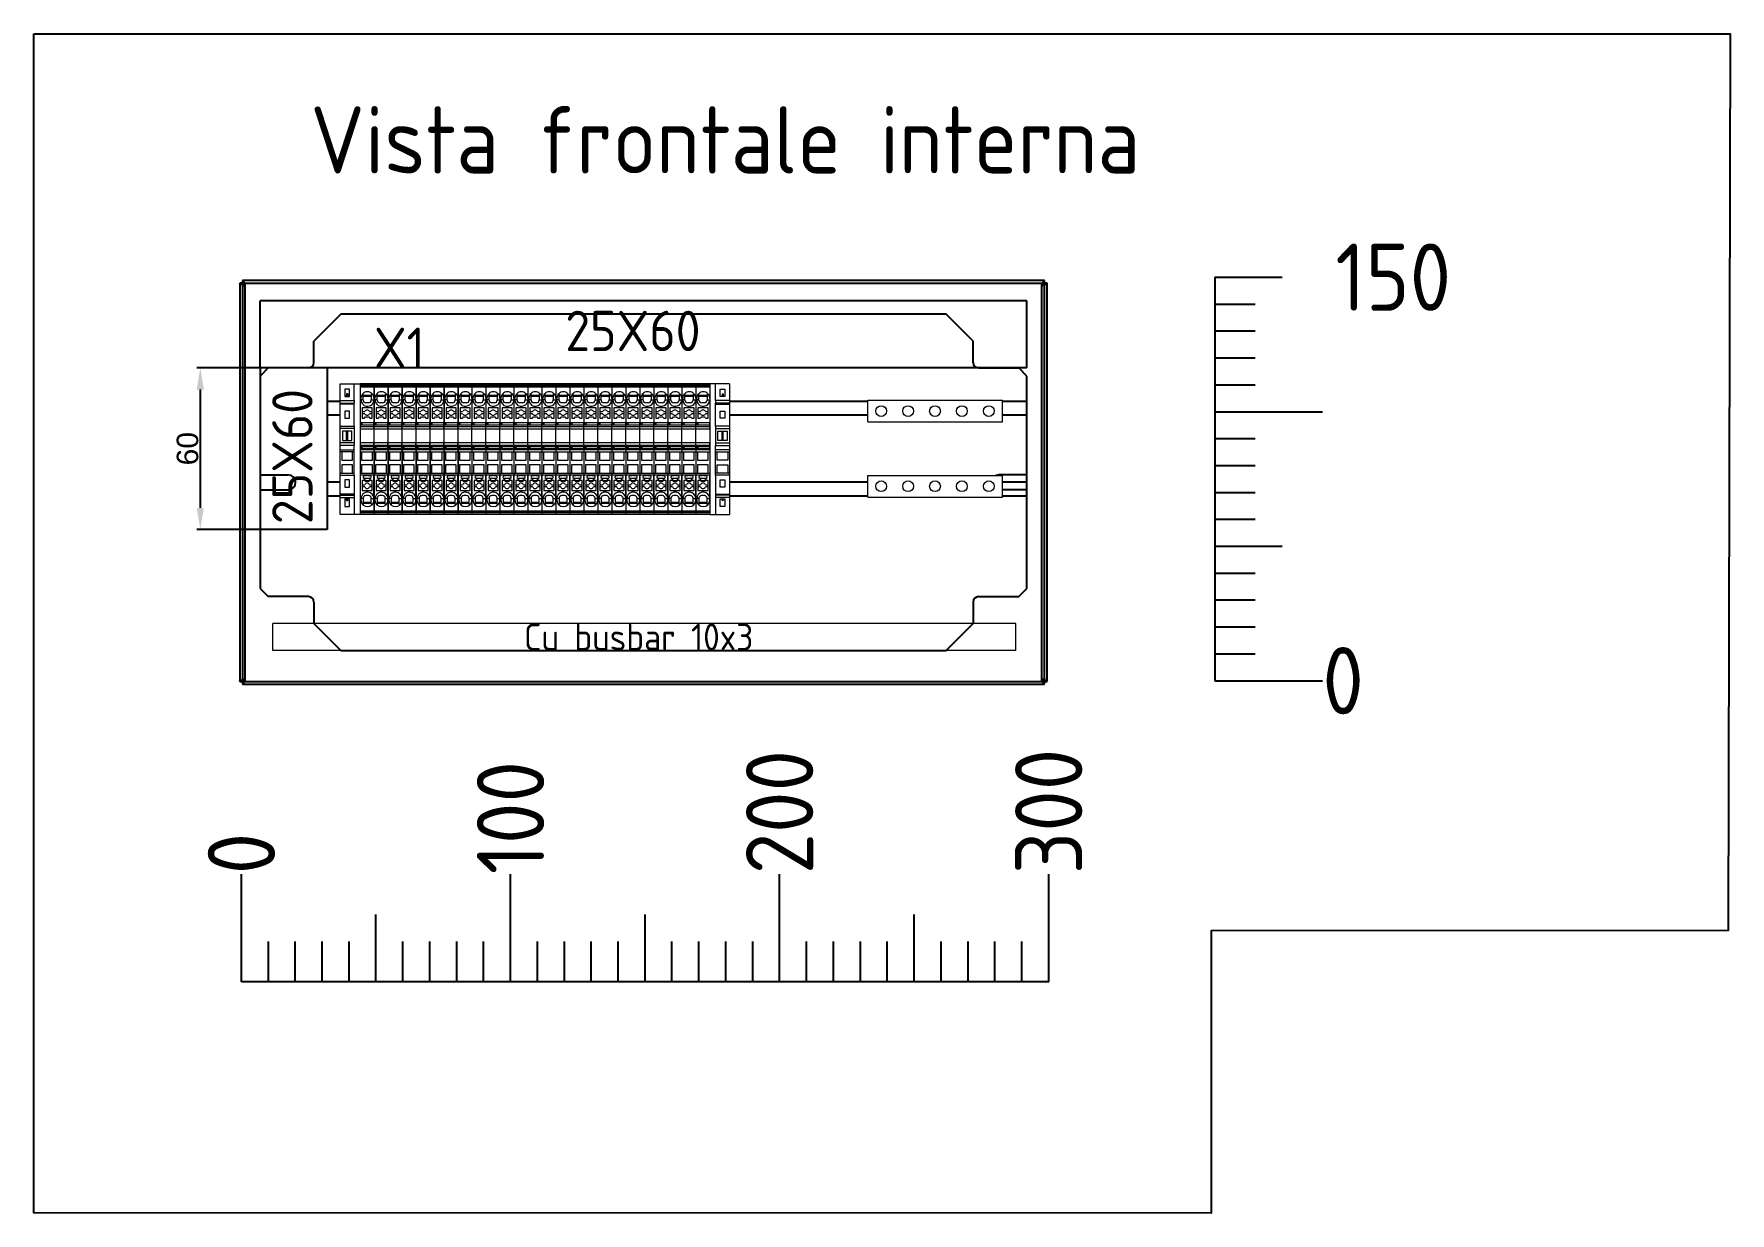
# Model space of a CAD drawing. Header units: millimetres. Extents: x 46697 to 51381, y 25488 to 34806.
# Drawn here: x 48078 to 48708, y 32874 to 33312 of the extents above; entities that cross this region are included whole.
import ezdxf
from ezdxf.enums import TextEntityAlignment as Align

# ---------------------------------------------------------------- set-up
doc = ezdxf.new("R2010")
doc.units = ezdxf.units.MM
doc.layers.add('! NO PLOT !', color=7, linetype='Continuous', true_color=0xff75dd, plot=False)
doc.layers.add('000-PI-Oprema', color=30, linetype='Continuous', lineweight=5)
doc.layers.add('SI-ORMAR-Oprema', color=30, linetype='Continuous', lineweight=5)
for name, color, linetype in [('000-PI-ORMAR', 51, 'Continuous'), ('000-PI_TEXT', 7, 'Continuous'), ('002-PI-Kabelska kanalica', 150, 'Continuous'), ('004-PI-DIN Šina', 80, 'Continuous'), ('AUT_TEXT', 7, 'Continuous')]:
    doc.layers.add(name, color=color, linetype=linetype)
doc.styles.add('PI0', font='isocpeur.ttf', dxfattribs={"width": 0.9})
doc.styles.get("Standard").update_dxf_attribs({"font": 'arial.ttf'})
doc.dimstyles.new('ISO-25-lb', dxfattribs={"dimtxt": 8, "dimasz": 8, "dimexe": 1.25, "dimexo": 0.625, "dimtad": 1, "dimdec": 1, "dimtxsty": 'Standard', "dimcen": 5, "dimadec": 0, "dimazin": 0, "dimtfac": 1, "dimtdec": 1, "dimtmove": 0, "dimatfit": 3, "dimfxl": 1, "dimarcsym": 0})

msp = doc.modelspace()

# ---------------------------------------------------------------- texts
at = {"color": 7, "style": 'PI0', "width": 0.9}
for s, p in [('150', (48561.29, 33222.06)), ('0', (48556.5, 33072.06))]:
    msp.add_text(s, height=25, dxfattribs=at).set_placement(p, align=Align.MIDDLE_LEFT)
at = {"ltscale": 0.25, "style": 'PI0', "width": 0.9}
for s, p in [('25X60', (48275.15, 33194.57)), ('X1', (48204.02, 33188.3))]:
    msp.add_text(s, height=15, dxfattribs=at).set_placement(p)
msp.add_text('25X60', height=15, rotation=90, dxfattribs=at).set_placement((48181.22, 33130.25))
at = {"color": 7, "style": 'PI0', "width": 0.9}
for s, p in [('200', (48354.8, 33000.1)), ('300', (48454.8, 33000.1)), ('100', (48254.8, 33000.1)), ('0', (48154.8, 33000.1))]:
    msp.add_text(s, height=25, rotation=90, dxfattribs=at).set_placement(p, align=Align.MIDDLE_LEFT)
at = {"layer": 'AUT_TEXT', "style": 'PI0', "width": 0.9}
for s, height, p in [('Vista frontale interna', 25, (48334.6, 33273.15)), ('Cu busbar 10x3', 10, (48302.41, 33088.3))]:
    msp.add_text(s, height=height, dxfattribs=at).set_placement(p, align=Align.MIDDLE)

# ---------------------------------------------------------------- blocks, each defined once
blk = doc.blocks.new('NSYMM13SB_montazna')
at = {"layer": '000-PI-ORMAR'}
for p, q in [((50854.77, 30529.01), (50844.77, 30519.01)), ((51079.77, 30529.01), (50854.77, 30529.01)), ((51089.77, 30519.01), (51079.77, 30529.01)), ((50844.77, 30511.01), (50844.77, 30519.01)), ((51089.77, 30511.01), (51089.77, 30519.01)), ((50827.77, 30509.01), (50824.77, 30506.01)), ((50842.77, 30509.01), (50827.77, 30509.01)), ((51091.77, 30509.01), (51106.77, 30509.01)), ((51109.77, 30506.01), (51106.77, 30509.01)), ((50824.77, 30506.01), (50824.77, 30469.26)), ((51109.77, 30469.26), (51109.77, 30506.01)), ((50824.77, 30469.26), (50835.27, 30469.26)), ((51109.77, 30469.26), (51099.27, 30469.26)), ((50824.77, 30463.76), (50824.77, 30427.01)), ((50824.77, 30463.76), (50835.27, 30463.76)), ((51109.77, 30463.76), (51099.27, 30463.76)), ((51109.77, 30427.01), (51109.77, 30463.76)), ((50824.77, 30427.01), (50827.77, 30424.01)), ((51106.77, 30424.01), (51109.77, 30427.01)), ((50842.77, 30424.01), (50827.77, 30424.01)), ((50844.77, 30422.01), (50844.77, 30414.01)), ((51089.77, 30422.01), (51089.77, 30414.01)), ((51091.77, 30424.01), (51106.77, 30424.01)), ((50844.77, 30414.01), (50854.77, 30404.01)), ((51079.77, 30404.01), (51089.77, 30414.01)), ((50854.77, 30404.01), (51079.77, 30404.01))]:
    blk.add_line(p, q, dxfattribs=at)
for centre, radius, start, end in [((50842.77, 30511.01), 2, 270, 0), ((51091.77, 30511.01), 2, 180, 270), ((50835.27, 30466.51), 2.75, 270, 90), ((51099.27, 30466.51), 2.75, 90, 270), ((50842.77, 30422.01), 2, 0, 90), ((51091.77, 30422.01), 2, 90, 180)]:
    blk.add_arc(centre, radius, start, end, dxfattribs=at)
blk = doc.blocks.new('*U132')
at = {"layer": '002-PI-Kabelska kanalica'}
for p, q in [((0, 0), (-25, 0)), ((-25, 0), (-25, -285)), ((0, 0), (0, -285)), ((0, -285), (-25, -285))]:
    blk.add_line(p, q, dxfattribs=at)
blk = doc.blocks.new('*U150')
at = {"layer": '004-PI-DIN Šina'}
blk.add_lwpolyline([(260, -17.5), (260, 17.5), (0, 17.5), (0, -17.5)], close=True, dxfattribs=at)
for points in [[(0, 12.5), (260, 12.5)], [(0, -12.5), (260, -12.5)]]:
    blk.add_lwpolyline(points, dxfattribs=at)
blk = doc.blocks.new('*U152')
at = {"layer": '002-PI-Kabelska kanalica'}
for p, q in [((0, 0), (-25, 0)), ((-25, 0), (-25, -60)), ((0, 0), (0, -60)), ((0, -60), (-25, -60))]:
    blk.add_line(p, q, dxfattribs=at)
blk = doc.blocks.new('*U99')
blk.add_wipeout([(-24.3, -7.35), (24.3, -7.35), (24.3, 0), (-24.3, 0)])
at = {"ltscale": 0.25}
blk.add_line((-24.3, 0), (24.3, 0), dxfattribs=at)
for p, q in [((-18.03, 0), (-18.03, -5.15)), ((-17.1, 0), (-17.1, -5.15)), ((-17, -5.15), (-17, 0)), ((-16.74, -5.15), (-16.74, 0)), ((-9.72, 0), (-9.72, -5.15)), ((-9, 0), (-9, -0.57)), ((-1, -0.57), (-1, 0)), ((-0.28, 0), (-0.28, -5.15)), ((1.39, -5.15), (1.39, 0)), ((2.32, -5.15), (2.32, 0)), ((7.69, -5.15), (7.69, 0)), ((8.51, 0), (8.51, -5.15)), ((16.74, -5.15), (16.74, 0)), ((17, 0), (17, -5.15)), ((17.1, 0), (17.1, -5.15)), ((18.03, 0), (18.03, -5.15)), ((24.3, 0), (24.3, -7.35)), ((-24.3, -7.35), (-24.3, 0)), ((-18.03, -5.15), (-24.3, -5.15)), ((-21.4, -1.72), (-21.4, -3.42)), ((-18.5, -1.72), (-21.4, -1.72)), ((-21.4, -3.42), (-18.5, -3.42)), ((-19.01, -2.37), (-19.15, -2.37)), ((-19.15, -2.37), (-19.15, -2.77)), ((-19.01, -2.77), (-19.15, -2.77)), ((-19.01, -2.37), (-18.5, -2.37)), ((-19.01, -2.77), (-19.01, -2.37)), ((-19.01, -2.77), (-18.5, -2.77)), ((-18.5, -2.37), (-18.5, -1.72)), ((-18.5, -2.77), (-18.5, -2.37)), ((-18.5, -3.42), (-18.5, -2.77)), ((-17.1, -5.15), (-18.03, -5.15)), ((-17, -5.15), (-17.1, -5.15)), ((-16.74, -5.15), (-17, -5.15)), ((-9.72, -5.15), (-16.74, -5.15)), ((-14.15, -1.72), (-14.15, -3.42)), ((-11.45, -1.72), (-14.15, -1.72)), ((-14.15, -3.42), (-11.45, -3.42)), ((-11.45, -3.42), (-11.45, -1.72)), ((-9.72, -5.15), (-9, -5.15)), ((-9, -0.57), (-9, -4.57)), ((-5.85, -0.57), (-9, -0.57)), ((-9, -4.57), (-9, -5.15)), ((-9, -4.57), (-5.85, -4.57)), ((-9, -5.15), (-1, -5.15)), ((-5.85, -4.57), (-5.85, -0.57)), ((-4.15, -0.57), (-4.15, -4.57)), ((-1, -0.57), (-4.15, -0.57)), ((-4.15, -4.57), (-1, -4.57)), ((-1, -4.57), (-1, -0.57)), ((-1, -5.15), (-1, -4.57)), ((-1, -5.15), (-0.28, -5.15)), ((-0.28, -5.15), (1.39, -5.15)), ((2.32, -5.15), (1.39, -5.15)), ((7.69, -5.15), (2.32, -5.15)), ((6.67, -0.82), (3.22, -0.82)), ((3.22, -0.82), (3.22, -2.37)), ((3.22, -2.37), (6.67, -2.37)), ((3.22, -2.37), (3.22, -2.77)), ((3.22, -2.77), (6.67, -2.77)), ((3.22, -2.77), (3.22, -4.32)), ((3.22, -4.32), (6.67, -4.32)), ((6.67, -2.37), (6.67, -0.82)), ((6.67, -2.77), (6.67, -2.37)), ((6.67, -4.32), (6.67, -2.77)), ((8.51, -5.15), (7.69, -5.15)), ((8.51, -5.15), (16.74, -5.15)), ((11.45, -1.72), (11.45, -3.42)), ((14.15, -1.72), (11.45, -1.72)), ((11.45, -3.42), (14.15, -3.42)), ((14.15, -3.42), (14.15, -1.72)), ((16.74, -5.15), (17, -5.15)), ((17, -5.15), (17.1, -5.15)), ((18.03, -5.15), (17.1, -5.15)), ((18.03, -5.15), (24.3, -5.15)), ((22.25, -1.72), (19.55, -1.72)), ((19.55, -1.72), (19.55, -2.37)), ((19.55, -2.37), (19.89, -2.37)), ((19.55, -2.37), (19.55, -2.77)), ((19.55, -2.77), (19.55, -3.42)), ((19.55, -2.77), (19.89, -2.77)), ((19.55, -3.42), (22.25, -3.42)), ((20.59, -2.37), (19.89, -2.37)), ((19.89, -2.77), (19.89, -2.37)), ((20.59, -2.77), (19.89, -2.77)), ((20.59, -2.77), (20.59, -2.37)), ((22.25, -3.42), (22.25, -1.72)), ((24.3, -7.35), (-24.3, -7.35))]:
    blk.add_line(p, q)
blk = doc.blocks.new('sabirnica')
for points in [[(45362.86, 36479.3), (45370.86, 36479.3), (45370.86, 36429.23), (45362.86, 36429.23)], [(45390.8, 36479.3), (45398.8, 36479.3), (45398.8, 36429.23), (45390.8, 36429.23)]]:
    blk.add_wipeout(points).dxf.layer = '000-PI-Oprema'
at = {"layer": '000-PI-Oprema', "ltscale": 0.25}
for p, q in [((45362.86, 36479.3), (45362.86, 36429.23)), ((45362.86, 36479.3), (45370.86, 36479.3)), ((45370.86, 36479.3), (45370.86, 36429.23)), ((45390.8, 36479.3), (45390.8, 36429.23)), ((45390.8, 36479.3), (45398.8, 36479.3)), ((45398.8, 36479.3), (45398.8, 36429.23)), ((45362.86, 36429.23), (45370.86, 36429.23)), ((45390.8, 36429.23), (45398.8, 36429.23))]:
    blk.add_line(p, q, dxfattribs=at)
for centre in [(45366.86, 36474.36), (45394.8, 36474.36), (45366.86, 36464.36), (45394.8, 36464.36), (45366.86, 36454.36), (45394.8, 36454.36), (45366.86, 36444.36), (45394.8, 36444.36), (45366.86, 36434.36), (45394.8, 36434.36)]:
    blk.add_circle(centre, 2, dxfattribs=at)
blk = doc.blocks.new('*U98')
blk.add_wipeout([(-24.3, 0), (24.3, 0), (24.3, -7.35), (-24.3, -7.35)])
for p, q in [((24.3, 0), (-24.3, 0)), ((24.3, -7.35), (24.3, 0)), ((-24.3, 0), (-24.3, -7.35)), ((-18.03, -2.2), (-24.3, -2.2)), ((-21.4, -5.62), (-21.4, -3.92)), ((-21.4, -3.92), (-18.5, -3.92)), ((-18.5, -5.62), (-21.4, -5.62)), ((-19.01, -4.58), (-19.15, -4.58)), ((-19.15, -4.98), (-19.15, -4.58)), ((-19.01, -4.98), (-19.15, -4.98)), ((-19.01, -4.58), (-19.01, -4.98)), ((-19.01, -4.58), (-18.5, -4.58)), ((-19.01, -4.98), (-18.5, -4.98)), ((-18.5, -3.92), (-18.5, -4.58)), ((-18.5, -4.58), (-18.5, -4.98)), ((-18.5, -4.98), (-18.5, -5.62)), ((-18.03, -7.35), (-18.03, -2.2)), ((-17.1, -2.2), (-18.03, -2.2)), ((-17.1, -7.35), (-17.1, -2.2)), ((-17, -2.2), (-17.1, -2.2)), ((-17, -2.2), (-17, -7.35)), ((-16.74, -2.2), (-17, -2.2)), ((-16.74, -2.2), (-16.74, -7.35)), ((-9.72, -2.2), (-16.74, -2.2)), ((-14.15, -3.92), (-11.45, -3.92)), ((-14.15, -5.62), (-14.15, -3.92)), ((-11.45, -5.62), (-14.15, -5.62)), ((-11.45, -3.92), (-11.45, -5.62)), ((-9.72, -2.2), (-9, -2.2)), ((-9.72, -7.35), (-9.72, -2.2)), ((-9, -2.77), (-9, -2.2)), ((-9, -2.2), (-1, -2.2)), ((-9, -6.77), (-9, -2.77)), ((-9, -2.77), (-5.85, -2.77)), ((-5.85, -2.77), (-5.85, -6.77)), ((-4.15, -2.77), (-1, -2.77)), ((-4.15, -6.77), (-4.15, -2.77)), ((-1, -2.2), (-1, -2.77)), ((-1, -2.2), (-0.28, -2.2)), ((-1, -2.77), (-1, -6.77)), ((-0.28, -2.2), (1.39, -2.2)), ((-0.28, -7.35), (-0.28, -2.2)), ((2.32, -2.2), (1.39, -2.2)), ((1.39, -2.2), (1.39, -7.35)), ((7.69, -2.2), (2.32, -2.2)), ((2.32, -2.2), (2.32, -7.35)), ((3.22, -3.02), (6.67, -3.02)), ((3.22, -4.58), (3.22, -3.02)), ((3.22, -4.58), (6.67, -4.58)), ((3.22, -4.98), (3.22, -4.58)), ((3.22, -4.98), (6.67, -4.98)), ((3.22, -6.52), (3.22, -4.98)), ((6.67, -3.02), (6.67, -4.58)), ((6.67, -4.58), (6.67, -4.98)), ((6.67, -4.98), (6.67, -6.52)), ((7.69, -2.2), (7.69, -7.35)), ((8.51, -2.2), (7.69, -2.2)), ((8.51, -7.35), (8.51, -2.2)), ((8.51, -2.2), (16.74, -2.2)), ((11.45, -3.92), (14.15, -3.92)), ((11.45, -5.62), (11.45, -3.92)), ((14.15, -5.62), (11.45, -5.62)), ((14.15, -3.92), (14.15, -5.62)), ((16.74, -2.2), (16.74, -7.35)), ((16.74, -2.2), (17, -2.2)), ((17, -7.35), (17, -2.2)), ((17, -2.2), (17.1, -2.2)), ((18.03, -2.2), (17.1, -2.2)), ((17.1, -7.35), (17.1, -2.2)), ((18.03, -2.2), (24.3, -2.2)), ((18.03, -7.35), (18.03, -2.2)), ((19.55, -4.58), (19.55, -3.92)), ((19.55, -3.92), (22.25, -3.92)), ((19.55, -4.98), (19.55, -4.58)), ((19.55, -4.58), (19.89, -4.58)), ((19.55, -4.98), (19.89, -4.98)), ((19.55, -5.62), (19.55, -4.98)), ((22.25, -5.62), (19.55, -5.62)), ((19.89, -4.58), (19.89, -4.98)), ((20.59, -4.58), (19.89, -4.58)), ((20.59, -4.98), (19.89, -4.98)), ((20.59, -4.58), (20.59, -4.98)), ((22.25, -3.92), (22.25, -5.62)), ((-17.1, -7.35), (-18.03, -7.35)), ((-17, -7.35), (-17.1, -7.35)), ((-16.74, -7.35), (-17, -7.35)), ((-9.72, -7.35), (-9, -7.35)), ((-5.85, -6.77), (-9, -6.77)), ((-9, -7.35), (-9, -6.77)), ((-1, -6.77), (-4.15, -6.77)), ((-1, -6.77), (-1, -7.35)), ((6.67, -6.52), (3.22, -6.52))]:
    blk.add_line(p, q)
at = {"ltscale": 0.25}
blk.add_line((24.3, -7.35), (-24.3, -7.35), dxfattribs=at)
blk = doc.blocks.new('*U108')
blk.add_wipeout([(47227.3, 37326.63), (47227.3, 37321.48), (47275.9, 37321.48), (47275.9, 37326.63)])
at = {"layer": '000-PI-Oprema'}
for p, q in [((47227.3, 37321.48), (47227.3, 37326.63)), ((47227.85, 37326.63), (47227.3, 37326.63)), ((47227.85, 37321.48), (47227.3, 37321.48)), ((47228.39, 37326.63), (47227.85, 37326.63)), ((47227.85, 37321.48), (47227.85, 37326.63)), ((47228.39, 37321.48), (47227.85, 37321.48)), ((47228.39, 37321.48), (47228.39, 37326.63)), ((47228.56, 37326.63), (47228.39, 37326.63)), ((47228.56, 37321.48), (47228.39, 37321.48)), ((47228.56, 37321.48), (47228.56, 37326.63)), ((47241.88, 37326.63), (47228.56, 37326.63)), ((47231.6, 37321.48), (47228.56, 37321.48)), ((47231, 37325.48), (47230.9, 37325.58)), ((47230.9, 37322.19), (47231.2, 37322.48)), ((47231.45, 37325.48), (47231, 37325.48)), ((47231.2, 37322.48), (47231.45, 37322.48)), ((47231.45, 37325.48), (47231.45, 37322.48)), ((47231.6, 37325.48), (47231.45, 37325.48)), ((47231.45, 37322.48), (47231.6, 37322.48)), ((47231.6, 37322.48), (47231.6, 37325.48)), ((47231.85, 37325.48), (47231.6, 37325.48)), ((47231.6, 37322.48), (47231.85, 37322.48)), ((47231.6, 37321.7), (47231.6, 37321.48)), ((47232.6, 37321.48), (47231.6, 37321.48)), ((47231.85, 37325.48), (47231.85, 37322.48)), ((47233.2, 37325.48), (47231.85, 37325.48)), ((47231.85, 37322.48), (47233.2, 37322.48)), ((47233.2, 37326.28), (47232.6, 37326.28)), ((47232.6, 37321.48), (47233.2, 37321.48)), ((47233.2, 37325.48), (47233.2, 37326.28)), ((47233.3, 37325.48), (47233.2, 37325.48)), ((47233.3, 37322.48), (47233.2, 37322.48)), ((47233.2, 37322.48), (47233.2, 37321.48)), ((47234.2, 37321.48), (47233.2, 37321.48)), ((47234.2, 37321.48), (47234.2, 37321.7)), ((47234.2, 37321.48), (47241.88, 37321.48)), ((47237.55, 37325.88), (47236.15, 37325.88)), ((47236.15, 37325.88), (47236.15, 37322.08)), ((47236.15, 37322.08), (47237.55, 37322.08)), ((47238.35, 37325.88), (47237.55, 37325.88)), ((47237.55, 37324.9), (47237.55, 37325.88)), ((47237.55, 37322.08), (47237.55, 37323.07)), ((47237.55, 37322.08), (47238.35, 37322.08)), ((47239.95, 37325.88), (47238.35, 37325.88)), ((47238.35, 37325.88), (47238.35, 37324.9)), ((47238.35, 37323.07), (47238.35, 37322.08)), ((47238.35, 37322.08), (47239.95, 37322.08)), ((47239.55, 37324.58), (47239.95, 37324.98)), ((47239.55, 37323.38), (47239.55, 37324.58)), ((47239.95, 37322.98), (47239.55, 37323.38)), ((47239.95, 37324.98), (47239.95, 37325.88)), ((47239.95, 37322.08), (47239.95, 37322.98)), ((47240.78, 37325.37), (47240.78, 37322.6)), ((47241.88, 37321.48), (47241.88, 37326.63)), ((47242.6, 37326.63), (47241.88, 37326.63)), ((47242.6, 37321.48), (47241.88, 37321.48)), ((47242.6, 37326.63), (47242.6, 37326.06)), ((47250.6, 37326.63), (47242.6, 37326.63)), ((47242.6, 37326.06), (47242.6, 37322.06)), ((47245.75, 37326.06), (47242.6, 37326.06)), ((47242.6, 37322.06), (47245.75, 37322.06)), ((47242.6, 37322.06), (47242.6, 37321.48)), ((47250.6, 37321.48), (47242.6, 37321.48)), ((47245.75, 37322.06), (47245.75, 37326.06)), ((47247.45, 37326.06), (47247.45, 37322.06)), ((47250.6, 37326.06), (47247.45, 37326.06)), ((47247.45, 37322.06), (47250.6, 37322.06)), ((47250.6, 37326.63), (47250.6, 37326.06)), ((47251.32, 37326.63), (47250.6, 37326.63)), ((47250.6, 37326.06), (47250.6, 37322.06)), ((47250.6, 37322.06), (47250.6, 37321.48)), ((47251.32, 37321.48), (47250.6, 37321.48)), ((47251.32, 37326.63), (47251.75, 37326.63)), ((47251.32, 37321.48), (47251.32, 37326.63)), ((47251.32, 37321.48), (47251.65, 37321.48)), ((47251.65, 37321.48), (47251.65, 37325.83)), ((47251.65, 37325.83), (47251.75, 37325.83)), ((47251.65, 37321.48), (47252.56, 37321.48)), ((47251.75, 37325.83), (47251.75, 37326.63)), ((47252.21, 37326.63), (47251.75, 37326.63)), ((47251.75, 37325.83), (47252.21, 37325.83)), ((47252.21, 37326.63), (47252.56, 37326.63)), ((47252.21, 37325.83), (47252.21, 37326.63)), ((47253.07, 37326.63), (47252.56, 37326.63)), ((47252.56, 37326.63), (47252.56, 37321.48)), ((47253.07, 37321.48), (47252.56, 37321.48)), ((47253.07, 37326.63), (47253.07, 37321.48)), ((47253.07, 37326.63), (47253.98, 37326.63)), ((47253.07, 37321.48), (47253.98, 37321.48)), ((47253.98, 37321.48), (47253.98, 37326.63)), ((47253.98, 37326.63), (47259.12, 37326.63)), ((47259.12, 37321.48), (47253.98, 37321.48)), ((47259.12, 37326.63), (47259.12, 37321.48)), ((47259.12, 37326.63), (47260.03, 37326.63)), ((47259.12, 37321.48), (47260.03, 37321.48)), ((47260.03, 37326.63), (47260.03, 37321.48)), ((47260.03, 37326.63), (47260.54, 37326.63)), ((47260.03, 37321.48), (47260.54, 37321.48)), ((47260.54, 37321.48), (47260.54, 37326.63)), ((47260.54, 37326.63), (47260.89, 37326.63)), ((47260.54, 37321.48), (47261.45, 37321.48)), ((47260.89, 37325.83), (47260.89, 37326.63)), ((47261.35, 37326.63), (47260.89, 37326.63)), ((47260.89, 37325.83), (47261.35, 37325.83)), ((47261.35, 37325.83), (47261.35, 37326.63)), ((47274.65, 37326.63), (47261.35, 37326.63)), ((47261.35, 37325.83), (47261.45, 37325.83)), ((47261.45, 37325.83), (47261.45, 37321.48)), ((47268.9, 37321.48), (47261.45, 37321.48)), ((47264.75, 37325.88), (47263.15, 37325.88)), ((47263.15, 37325.88), (47263.15, 37324.98)), ((47263.15, 37324.98), (47263.55, 37324.58)), ((47263.55, 37323.38), (47263.15, 37322.98)), ((47263.15, 37322.98), (47263.15, 37322.08)), ((47263.15, 37322.08), (47264.75, 37322.08)), ((47263.55, 37324.58), (47263.55, 37323.38)), ((47264.75, 37324.9), (47264.75, 37325.88)), ((47265.55, 37325.88), (47264.75, 37325.88)), ((47264.75, 37322.08), (47264.75, 37323.07)), ((47264.75, 37322.08), (47265.55, 37322.08)), ((47265.55, 37325.88), (47265.55, 37324.9)), ((47266.95, 37325.88), (47265.55, 37325.88)), ((47265.55, 37323.07), (47265.55, 37322.08)), ((47265.55, 37322.08), (47266.95, 37322.08)), ((47266.95, 37322.08), (47266.95, 37325.88)), ((47268.8, 37323.48), (47268.8, 37324.48)), ((47268.9, 37321.48), (47268.9, 37321.7)), ((47268.9, 37321.48), (47269.9, 37321.48)), ((47269.8, 37325.48), (47269.9, 37325.48)), ((47269.8, 37322.48), (47269.9, 37322.48)), ((47269.9, 37326.28), (47270.5, 37326.28)), ((47269.9, 37325.48), (47269.9, 37326.28)), ((47269.9, 37325.48), (47271.25, 37325.48)), ((47271.25, 37322.48), (47269.9, 37322.48)), ((47269.9, 37322.48), (47269.9, 37321.48)), ((47270.5, 37321.48), (47269.9, 37321.48)), ((47271.5, 37321.48), (47270.5, 37321.48)), ((47271.25, 37325.48), (47271.25, 37322.48)), ((47271.25, 37325.48), (47271.5, 37325.48)), ((47271.5, 37322.48), (47271.25, 37322.48)), ((47271.5, 37322.48), (47271.5, 37325.48)), ((47271.5, 37325.48), (47271.65, 37325.48)), ((47271.65, 37322.48), (47271.5, 37322.48)), ((47271.5, 37321.7), (47271.5, 37321.48)), ((47274.65, 37321.48), (47271.5, 37321.48)), ((47271.65, 37325.48), (47271.65, 37322.48)), ((47271.65, 37325.48), (47272.1, 37325.48)), ((47271.9, 37322.48), (47271.65, 37322.48)), ((47272.2, 37322.19), (47271.9, 37322.48)), ((47272.1, 37325.48), (47272.2, 37325.58)), ((47274.65, 37321.48), (47274.65, 37326.63)), ((47274.65, 37326.63), (47274.82, 37326.63)), ((47274.65, 37321.48), (47274.82, 37321.48)), ((47274.82, 37321.48), (47274.82, 37326.63)), ((47274.82, 37326.63), (47275.35, 37326.63)), ((47274.82, 37321.48), (47275.35, 37321.48)), ((47275.35, 37321.48), (47275.35, 37326.63)), ((47275.35, 37326.63), (47275.9, 37326.63)), ((47275.35, 37321.48), (47275.9, 37321.48)), ((47275.9, 37321.48), (47275.9, 37326.63))]:
    blk.add_line(p, q, dxfattribs=at)
for centre, radius, start, end in [((47232.6, 37323.88), 2.4, 135, 225), ((47232.6, 37323.88), 2.4, 90, 135), ((47232.6, 37323.88), 2.4, 225, 245.37568), ((47232.6, 37323.88), 2.4, 245.37568, 270), ((47233.2, 37323.88), 2.4, 294.62432, 90), ((47233.2, 37323.88), 2.4, 270, 294.62432), ((47233.3, 37324.48), 1, 0, 90), ((47233.3, 37323.48), 1, 270, 360), ((47237.95, 37323.98), 1, 113.57818, 246.42182), ((47237.95, 37323.98), 1, 293.57818, 66.42182), ((47241.15, 37325.03), 0.5, 5.44059, 134.99975), ((47241.15, 37322.93), 0.5, 225, 354.55967), ((47265.15, 37323.98), 1, 113.57818, 246.42182), ((47265.15, 37323.98), 1, 293.57818, 66.42182), ((47269.9, 37323.88), 2.4, 90, 245.37568), ((47269.8, 37324.48), 1, 90, 180), ((47269.8, 37323.48), 1, 180, 270), ((47269.9, 37323.88), 2.4, 245.37568, 270), ((47270.5, 37323.88), 2.4, 45, 90), ((47270.5, 37323.88), 2.4, 270, 294.62432), ((47270.5, 37323.88), 2.4, 294.62432, 315), ((47270.5, 37323.88), 2.4, 315, 45)]:
    blk.add_arc(centre, radius, start, end, dxfattribs=at)
for points in [[(47234.3, 37323.48), (47234.3, 37323.61), (47234.3, 37323.74), (47234.3, 37323.87), (47234.3, 37324.01), (47234.3, 37324.14), (47234.3, 37324.26), (47234.3, 37324.38), (47234.3, 37324.48)], [(47240.78, 37325.37), (47240.55, 37325.14), (47240.32, 37324.91), (47240.09, 37324.68), (47239.85, 37324.44)], [(47239.85, 37323.53), (47239.85, 37323.76), (47239.85, 37323.98), (47239.85, 37324.21), (47239.85, 37324.44)], [(47240.78, 37322.6), (47240.55, 37322.83), (47240.32, 37323.05), (47240.09, 37323.29), (47239.85, 37323.53)], [(47240.8, 37325.39), (47240.79, 37325.38), (47240.78, 37325.37)], [(47240.8, 37322.58), (47240.79, 37322.59), (47240.78, 37322.6)], [(47241.75, 37323.98), (47241.73, 37324.26), (47241.7, 37324.53), (47241.67, 37324.81), (47241.65, 37325.08)], [(47241.65, 37322.89), (47241.67, 37323.16), (47241.7, 37323.44), (47241.73, 37323.71), (47241.75, 37323.98)]]:
    blk.add_spline(points, degree=3, dxfattribs=at)
blk = doc.blocks.new('*U148')
at = {"layer": '000-PI-Oprema', "rotation": 90}
blk.add_blockref('*U108', (37324.06, -47251.6), dxfattribs=at)
blk = doc.blocks.new('*U149')
at = {"color": 0, "linetype": 'ByBlock', "lineweight": -2, "transparency": 16777216}
blk.add_blockref('*U148', (0, 0), dxfattribs=at)
blk.add_blockref('*U148', (5.2, 0), dxfattribs=at)
blk.add_blockref('*U148', (10.4, 0), dxfattribs=at)
blk.add_blockref('*U148', (15.6, 0), dxfattribs=at)
blk.add_blockref('*U148', (20.8, 0), dxfattribs=at)
blk.add_blockref('*U148', (26, 0), dxfattribs=at)
blk.add_blockref('*U148', (31.2, 0), dxfattribs=at)
blk.add_blockref('*U148', (36.4, 0), dxfattribs=at)
blk.add_blockref('*U148', (41.6, 0), dxfattribs=at)
blk.add_blockref('*U148', (46.8, 0), dxfattribs=at)
blk.add_blockref('*U148', (52, 0), dxfattribs=at)
blk.add_blockref('*U148', (57.2, 0), dxfattribs=at)
blk.add_blockref('*U148', (62.4, 0), dxfattribs=at)
blk.add_blockref('*U148', (67.6, 0), dxfattribs=at)
blk.add_blockref('*U148', (72.8, 0), dxfattribs=at)
blk.add_blockref('*U148', (78, 0), dxfattribs=at)
blk.add_blockref('*U148', (83.2, 0), dxfattribs=at)
blk.add_blockref('*U148', (88.4, 0), dxfattribs=at)
blk.add_blockref('*U148', (93.6, 0), dxfattribs=at)
blk.add_blockref('*U148', (98.8, 0), dxfattribs=at)
blk.add_blockref('*U148', (104, 0), dxfattribs=at)
blk.add_blockref('*U148', (109.2, 0), dxfattribs=at)
blk.add_blockref('*U148', (114.4, 0), dxfattribs=at)
blk.add_blockref('*U148', (119.6, 0), dxfattribs=at)
blk.add_blockref('*U148', (124.8, 0), dxfattribs=at)
blk = doc.blocks.new('*U126')
at = {"layer": '000-PI-Oprema', "ltscale": 0.25}
for p, q in [((0, -3), (0, 7)), ((276.19, 7), (0, 7)), ((276.19, -3), (276.19, 7)), ((276.19, -3), (0, -3))]:
    blk.add_line(p, q, dxfattribs=at)
blk = doc.blocks.new('*D151')
at = {"layer": '! NO PLOT !', "color": 0, "linetype": 'Continuous', "lineweight": -2, "ltscale": 0.25, "transparency": 16777216}
for p, q in [((48173.57, 33188.3), (48138.26, 33188.3)), ((48139.51, 33180.3), (48139.51, 33136.3)), ((48173.57, 33128.3), (48138.26, 33128.3))]:
    blk.add_line(p, q, dxfattribs=at)
at = {"layer": '! NO PLOT !', "color": 0, "ltscale": 0.25, "transparency": 16777216}
for points in [[(48138.18, 33180.3), (48140.84, 33180.3), (48139.51, 33188.3)], [(48138.18, 33136.3), (48140.84, 33136.3), (48139.51, 33128.3)]]:
    blk.add_solid(points, dxfattribs=at)
at = {"layer": 'Defpoints', "color": 0, "ltscale": 0.25, "transparency": 16777216}
for p in [(48174.2, 33188.3), (48139.51, 33128.3), (48174.2, 33128.3)]:
    blk.add_point(p, dxfattribs=at)
at = {"layer": '! NO PLOT !', "color": 0, "ltscale": 0.25, "transparency": 16777216, "insert": (48134.8, 33158.3), "char_height": 8, "attachment_point": 5, "rotation": 90}
blk.add_mtext('60', dxfattribs=at)

# ---------------------------------------------------------------- dimensions: what is measured, and where the dimension line sits
at = {"layer": '! NO PLOT !', "ltscale": 0.25}
dim = msp.add_linear_dim(base=(48139.51, 33128.3), p1=(48174.2, 33188.3), p2=(48174.2, 33128.3), angle=90, dimstyle='ISO-25-lb', dxfattribs=at)
dim.commit()
dim.dimension.update_dxf_attribs({"geometry": '*D151', "text_midpoint": (48134.8, 33158.3)})

# ---------------------------------------------------------------- linework, layer by layer
at = {"layer": '! NO PLOT !', "ltscale": 0.25}
msp.add_lwpolyline([(48077.69, 33312.48), (48708, 33312.48), (48707.31, 32979.21), (48515.16, 32979.06), (48515.17, 32874.15), (48077.69, 32874.21), (48077.69, 33312.48)], dxfattribs=at)
at = {"color": 7}
for p, q in [((48516.5, 33222.06), (48516.5, 33072.06)), ((48516.5, 33222.06), (48541.5, 33222.06)), ((48516.5, 33212.06), (48531.5, 33212.06)), ((48516.5, 33202.06), (48531.5, 33202.06)), ((48516.5, 33192.06), (48531.5, 33192.06)), ((48516.5, 33182.06), (48531.5, 33182.06)), ((48516.5, 33172.06), (48556.5, 33172.06)), ((48516.5, 33162.06), (48531.5, 33162.06)), ((48516.5, 33152.06), (48531.5, 33152.06)), ((48516.5, 33142.06), (48531.5, 33142.06)), ((48516.5, 33132.06), (48531.5, 33132.06)), ((48516.5, 33122.06), (48541.5, 33122.06)), ((48516.5, 33112.06), (48531.5, 33112.06)), ((48516.5, 33102.06), (48531.5, 33102.06)), ((48516.5, 33092.06), (48531.5, 33092.06)), ((48516.5, 33082.06), (48531.5, 33082.06)), ((48516.5, 33072.06), (48556.5, 33072.06)), ((48516.5, 33072.06), (48556.5, 33072.06)), ((48154.8, 32960.1), (48154.8, 33000.1)), ((48254.8, 32960.1), (48254.8, 33000.1)), ((48354.8, 32960.1), (48354.8, 33000.1)), ((48354.8, 32960.1), (48354.8, 33000.1)), ((48354.8, 32960.1), (48354.8, 33000.1)), ((48354.8, 32960.1), (48354.8, 33000.1)), ((48354.8, 32960.1), (48354.8, 33000.1)), ((48354.8, 32960.1), (48354.8, 33000.1)), ((48354.8, 32960.1), (48354.8, 33000.1)), ((48354.8, 32960.1), (48354.8, 33000.1)), ((48454.8, 32960.1), (48454.8, 33000.1)), ((48204.8, 32960.1), (48204.8, 32985.1)), ((48304.8, 32960.1), (48304.8, 32985.1)), ((48404.8, 32960.1), (48404.8, 32985.1)), ((48164.8, 32960.1), (48164.8, 32975.1)), ((48174.8, 32960.1), (48174.8, 32975.1)), ((48184.8, 32960.1), (48184.8, 32975.1)), ((48194.8, 32960.1), (48194.8, 32975.1)), ((48214.8, 32960.1), (48214.8, 32975.1)), ((48224.8, 32960.1), (48224.8, 32975.1)), ((48234.8, 32960.1), (48234.8, 32975.1)), ((48244.8, 32960.1), (48244.8, 32975.1)), ((48264.8, 32960.1), (48264.8, 32975.1)), ((48274.8, 32960.1), (48274.8, 32975.1)), ((48284.8, 32960.1), (48284.8, 32975.1)), ((48294.8, 32960.1), (48294.8, 32975.1)), ((48314.8, 32960.1), (48314.8, 32975.1)), ((48324.8, 32960.1), (48324.8, 32975.1)), ((48334.8, 32960.1), (48334.8, 32975.1)), ((48344.8, 32960.1), (48344.8, 32975.1)), ((48364.8, 32960.1), (48364.8, 32975.1)), ((48374.8, 32960.1), (48374.8, 32975.1)), ((48384.8, 32960.1), (48384.8, 32975.1)), ((48394.8, 32960.1), (48394.8, 32975.1)), ((48414.8, 32960.1), (48414.8, 32975.1)), ((48424.8, 32960.1), (48424.8, 32975.1)), ((48434.8, 32960.1), (48434.8, 32975.1)), ((48444.8, 32960.1), (48444.8, 32975.1)), ((48454.8, 32960.1), (48154.8, 32960.1))]:
    msp.add_line(p, q, dxfattribs=at)
at = {"layer": '000-PI-ORMAR'}
for p, q in [((48154.2, 33219.8), (48154.2, 33071.8)), ((48155.2, 33219.8), (48154.2, 33219.8)), ((48155.2, 33220.8), (48155.2, 33219.8)), ((48453.2, 33220.8), (48155.2, 33220.8)), ((48155.2, 33218.8), (48155.2, 33072.8)), ((48156.2, 33071.8), (48156.2, 33219.8)), ((48156.2, 33219.8), (48452.2, 33219.8)), ((48452.2, 33071.8), (48452.2, 33219.8)), ((48453.2, 33219.8), (48453.2, 33220.8)), ((48454.2, 33219.8), (48453.2, 33219.8)), ((48453.2, 33072.8), (48453.2, 33218.8)), ((48454.2, 33071.8), (48454.2, 33219.8)), ((48154.2, 33071.8), (48155.2, 33071.8)), ((48155.2, 33071.8), (48155.2, 33070.8)), ((48155.2, 33070.8), (48453.2, 33070.8)), ((48156.2, 33071.8), (48452.2, 33071.8)), ((48453.2, 33071.8), (48454.2, 33071.8)), ((48453.2, 33070.8), (48453.2, 33071.8))]:
    msp.add_line(p, q, dxfattribs=at)
for centre, start, end in [((48182.04, 33300.17), 252.14776, 252.38244), ((48074.84, 33192.97), 17.61756, 17.85224), ((48533.56, 33192.97), 162.14776, 162.38244), ((48426.36, 33300.17), 287.61756, 287.85224), ((48182.04, 32991.44), 107.61756, 107.85224), ((48074.84, 33098.64), 342.14776, 342.38244), ((48426.36, 32991.44), 72.14776, 72.38244), ((48533.56, 33098.64), 197.61756, 197.85224)]:
    msp.add_arc(centre, 85.37, start, end, dxfattribs=at)
for points, knots in [([(48154.95, 33219.23), (48154.84, 33219.28), (48154.65, 33219.36), (48154.38, 33219.51), (48154.2, 33219.69), (48154.2, 33219.8)], [0, 0, 0, 0, 0.356821, 0.642435, 1, 1, 1, 1]), ([(48155.24, 33219.12), (48155.22, 33219.13), (48155.12, 33219.17), (48155.02, 33219.2), (48154.95, 33219.23)], [0, 0, 0, 0, 0.259456, 1, 1, 1, 1]), ([(48155.2, 33220.8), (48155.32, 33220.8), (48155.49, 33220.63), (48155.64, 33220.35), (48155.73, 33220.16), (48155.77, 33220.05)], [0, 0, 0, 0, 0.357565, 0.643179, 1, 1, 1, 1]), ([(48155.73, 33219.48), (48155.69, 33219.53), (48155.55, 33219.68), (48155.35, 33219.8), (48155.2, 33219.8)], [0, 0, 0, 0, 0.302802, 1, 1, 1, 1]), ([(48155.2, 33219.8), (48155.2, 33219.76), (48155.24, 33219.55), (48155.4, 33219.39), (48155.52, 33219.28)], [0, 0, 0, 0, 0.211293, 1, 1, 1, 1]), ([(48155.87, 33218.91), (48155.81, 33218.93), (48155.6, 33219), (48155.4, 33219.07), (48155.24, 33219.12)], [0, 0, 0, 0, 0.25883, 1, 1, 1, 1]), ([(48155.7, 33219.14), (48155.73, 33219.11), (48155.9, 33218.99), (48156.07, 33218.89), (48156.2, 33218.8)], [0, 0, 0, 0, 0.239345, 1, 1, 1, 1]), ([(48155.77, 33220.05), (48155.78, 33220.03), (48155.82, 33219.93), (48155.86, 33219.83), (48155.88, 33219.76)], [0, 0, 0, 0, 0.240176, 1, 1, 1, 1]), ([(48156.2, 33218.8), (48156.17, 33218.85), (48156.06, 33219.02), (48155.95, 33219.19), (48155.86, 33219.31)], [0, 0, 0, 0, 0.257186, 1, 1, 1, 1]), ([(48155.88, 33219.76), (48155.9, 33219.71), (48155.97, 33219.5), (48156.04, 33219.3), (48156.09, 33219.14)], [0, 0, 0, 0, 0.239407, 1, 1, 1, 1]), ([(48452.54, 33219.31), (48452.51, 33219.27), (48452.39, 33219.1), (48452.28, 33218.93), (48452.2, 33218.8)], [0, 0, 0, 0, 0.239345, 1, 1, 1, 1]), ([(48452.2, 33218.8), (48452.24, 33218.83), (48452.41, 33218.94), (48452.58, 33219.05), (48452.7, 33219.14)], [0, 0, 0, 0, 0.257186, 1, 1, 1, 1]), ([(48452.31, 33219.14), (48452.32, 33219.19), (48452.39, 33219.4), (48452.46, 33219.61), (48452.52, 33219.76)], [0, 0, 0, 0, 0.25883, 1, 1, 1, 1]), ([(48452.52, 33219.76), (48452.53, 33219.79), (48452.56, 33219.88), (48452.6, 33219.98), (48452.63, 33220.05)], [0, 0, 0, 0, 0.259456, 1, 1, 1, 1]), ([(48453.16, 33219.12), (48453.11, 33219.1), (48452.9, 33219.03), (48452.69, 33218.96), (48452.53, 33218.91)], [0, 0, 0, 0, 0.239407, 1, 1, 1, 1]), ([(48452.63, 33220.05), (48452.67, 33220.16), (48452.76, 33220.35), (48452.91, 33220.63), (48453.08, 33220.8), (48453.2, 33220.8)], [0, 0, 0, 0, 0.356821, 0.642435, 1, 1, 1, 1]), ([(48453.2, 33219.8), (48453.16, 33219.8), (48452.94, 33219.77), (48452.78, 33219.61), (48452.67, 33219.48)], [0, 0, 0, 0, 0.211293, 1, 1, 1, 1]), ([(48452.88, 33219.28), (48452.92, 33219.32), (48453.07, 33219.46), (48453.2, 33219.66), (48453.2, 33219.8)], [0, 0, 0, 0, 0.302802, 1, 1, 1, 1]), ([(48453.45, 33219.23), (48453.43, 33219.22), (48453.33, 33219.19), (48453.23, 33219.15), (48453.16, 33219.12)], [0, 0, 0, 0, 0.240176, 1, 1, 1, 1]), ([(48454.2, 33219.8), (48454.2, 33219.69), (48454.02, 33219.51), (48453.75, 33219.36), (48453.56, 33219.28), (48453.45, 33219.23)], [0, 0, 0, 0, 0.357565, 0.643179, 1, 1, 1, 1]), ([(48154.95, 33072.37), (48154.97, 33072.38), (48155.07, 33072.42), (48155.17, 33072.46), (48155.24, 33072.49)], [0, 0, 0, 0, 0.240176, 1, 1, 1, 1]), ([(48155.24, 33072.49), (48155.29, 33072.5), (48155.5, 33072.58), (48155.71, 33072.65), (48155.87, 33072.7)], [0, 0, 0, 0, 0.239407, 1, 1, 1, 1]), ([(48156.2, 33072.8), (48156.16, 33072.78), (48155.99, 33072.67), (48155.82, 33072.56), (48155.7, 33072.47)], [0, 0, 0, 0, 0.257186, 1, 1, 1, 1]), ([(48155.86, 33072.3), (48155.89, 33072.34), (48156.01, 33072.5), (48156.12, 33072.67), (48156.2, 33072.8)], [0, 0, 0, 0, 0.239345, 1, 1, 1, 1]), ([(48156.09, 33072.47), (48156.08, 33072.42), (48156.01, 33072.21), (48155.94, 33072), (48155.88, 33071.85)], [0, 0, 0, 0, 0.25883, 1, 1, 1, 1]), ([(48452.2, 33072.8), (48452.23, 33072.76), (48452.34, 33072.59), (48452.45, 33072.42), (48452.54, 33072.3)], [0, 0, 0, 0, 0.257186, 1, 1, 1, 1]), ([(48452.7, 33072.47), (48452.66, 33072.5), (48452.5, 33072.61), (48452.33, 33072.72), (48452.2, 33072.8)], [0, 0, 0, 0, 0.239345, 1, 1, 1, 1]), ([(48452.52, 33071.85), (48452.5, 33071.9), (48452.43, 33072.1), (48452.36, 33072.31), (48452.31, 33072.47)], [0, 0, 0, 0, 0.239407, 1, 1, 1, 1]), ([(48452.53, 33072.7), (48452.59, 33072.68), (48452.79, 33072.61), (48453, 33072.54), (48453.16, 33072.49)], [0, 0, 0, 0, 0.25883, 1, 1, 1, 1]), ([(48453.16, 33072.49), (48453.18, 33072.48), (48453.28, 33072.44), (48453.38, 33072.4), (48453.45, 33072.37)], [0, 0, 0, 0, 0.259456, 1, 1, 1, 1]), ([(48154.2, 33071.8), (48154.2, 33071.92), (48154.38, 33072.09), (48154.65, 33072.25), (48154.84, 33072.33), (48154.95, 33072.37)], [0, 0, 0, 0, 0.357565, 0.643179, 1, 1, 1, 1]), ([(48155.52, 33072.33), (48155.48, 33072.29), (48155.32, 33072.15), (48155.2, 33071.95), (48155.2, 33071.8)], [0, 0, 0, 0, 0.302802, 1, 1, 1, 1]), ([(48155.2, 33071.8), (48155.24, 33071.8), (48155.46, 33071.84), (48155.62, 33072), (48155.73, 33072.13)], [0, 0, 0, 0, 0.211293, 1, 1, 1, 1]), ([(48155.77, 33071.55), (48155.73, 33071.45), (48155.64, 33071.26), (48155.49, 33070.98), (48155.32, 33070.8), (48155.2, 33070.8)], [0, 0, 0, 0, 0.356821, 0.642435, 1, 1, 1, 1]), ([(48155.88, 33071.85), (48155.87, 33071.82), (48155.84, 33071.72), (48155.8, 33071.63), (48155.77, 33071.55)], [0, 0, 0, 0, 0.259456, 1, 1, 1, 1]), ([(48452.63, 33071.55), (48452.62, 33071.58), (48452.58, 33071.68), (48452.54, 33071.77), (48452.52, 33071.85)], [0, 0, 0, 0, 0.240176, 1, 1, 1, 1]), ([(48453.2, 33070.8), (48453.08, 33070.8), (48452.91, 33070.98), (48452.76, 33071.26), (48452.67, 33071.45), (48452.63, 33071.55)], [0, 0, 0, 0, 0.357565, 0.643179, 1, 1, 1, 1]), ([(48452.67, 33072.13), (48452.71, 33072.08), (48452.85, 33071.93), (48453.05, 33071.8), (48453.2, 33071.8)], [0, 0, 0, 0, 0.302802, 1, 1, 1, 1]), ([(48453.2, 33071.8), (48453.2, 33071.85), (48453.16, 33072.06), (48453, 33072.22), (48452.88, 33072.33)], [0, 0, 0, 0, 0.211293, 1, 1, 1, 1]), ([(48453.45, 33072.37), (48453.56, 33072.33), (48453.75, 33072.25), (48454.02, 33072.09), (48454.2, 33071.92), (48454.2, 33071.8)], [0, 0, 0, 0, 0.356821, 0.642435, 1, 1, 1, 1])]:
    msp.add_open_spline(points, degree=3, knots=knots, dxfattribs=at)
for points in [[(48155.52, 33219.28), (48155.58, 33219.23), (48155.64, 33219.18), (48155.7, 33219.14)], [(48155.86, 33219.31), (48155.82, 33219.37), (48155.77, 33219.43), (48155.73, 33219.48)], [(48452.67, 33219.48), (48452.62, 33219.43), (48452.58, 33219.37), (48452.54, 33219.31)], [(48452.7, 33219.14), (48452.76, 33219.18), (48452.82, 33219.23), (48452.88, 33219.28)], [(48155.7, 33072.47), (48155.64, 33072.42), (48155.58, 33072.38), (48155.52, 33072.33)], [(48452.88, 33072.33), (48452.82, 33072.38), (48452.76, 33072.42), (48452.7, 33072.47)], [(48155.73, 33072.13), (48155.77, 33072.18), (48155.82, 33072.24), (48155.86, 33072.3)], [(48452.54, 33072.3), (48452.58, 33072.24), (48452.62, 33072.18), (48452.67, 33072.13)]]:
    msp.add_open_spline(points, degree=3, dxfattribs=at)

# ---------------------------------------------------------------- block references
at = {"rotation": 270}
msp.add_blockref('*U132', (48446.7, 33188.3), dxfattribs=at)
for name, p in [('NSYMM13SB_montazna', (-2663.07, 2679.3)), ('*U152', (48186.7, 33188.3))]:
    msp.add_blockref(name, p)
at = {"layer": '000-PI-Oprema'}
msp.add_blockref('*U126', (48166.41, 33086.3), dxfattribs=at)
at = {"layer": '004-PI-DIN Šina', "rotation": 180}
msp.add_blockref('*U150', (48446.7, 33158.3), dxfattribs=at)

msp.set_redraw_order([(e.dxf.handle, doc.entitydb.next_handle()) for e in msp.query("TEXT MTEXT ATTDEF DIMENSION ARC_DIMENSION")])  # texts and dimensions are drawn at this point

# ---------------------------------------------------------------- next in the draw order: block references
msp.add_blockref('*U149', (48201.45, 33158.15))
at = {"layer": '000-PI_TEXT', "rotation": 90}
msp.add_blockref('sabirnica', (84866.9, -12222.52), dxfattribs=at)

# ---------------------------------------------------------------- next in the draw order: block references
at = {"layer": 'SI-ORMAR-Oprema'}
for name, p, rotation in [('*U99', (48191.52, 33158.15), 90.00000000011345), ('*U98', (48328.82, 33158.15), 90.00000000023724)]:
    msp.add_blockref(name, p, dxfattribs=dict(at, rotation=rotation))

doc.saveas('drawing.dxf')
